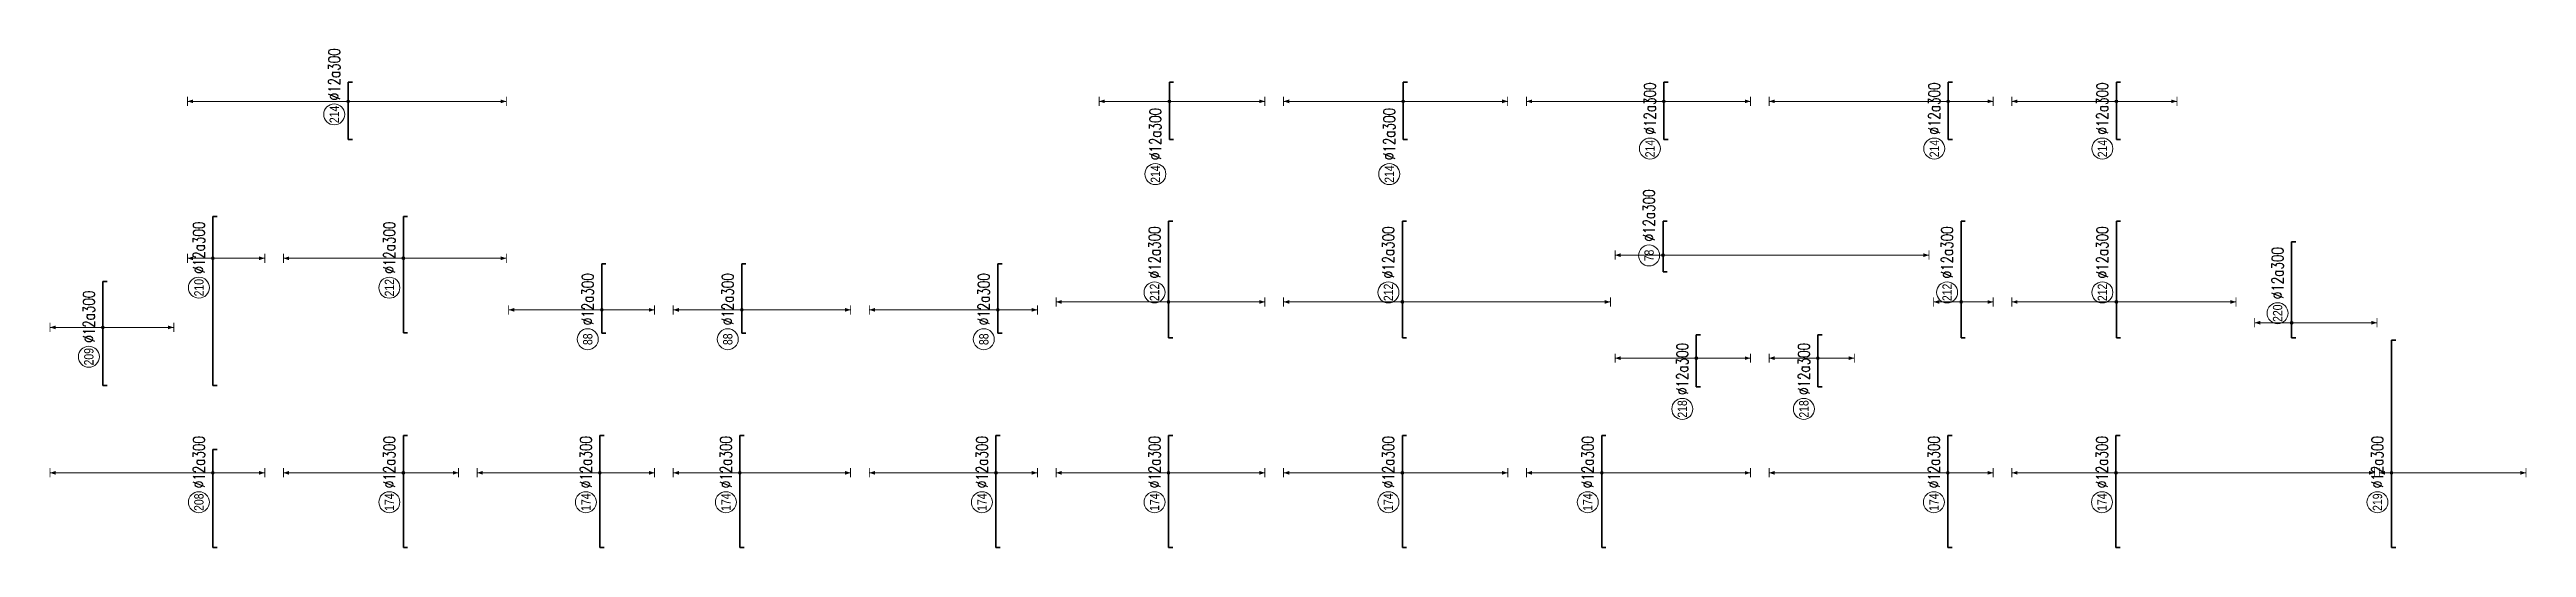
# Model space of a CAD drawing. Header units: millimetres. Extents: x -247377 to 927516, y -864259 to 155594.
# Drawn here: x 91499 to 197614, y -296900 to -275533 of the extents above; entities that cross this region are included whole.
import ezdxf
from ezdxf.enums import TextEntityAlignment as Align

# ---------------------------------------------------------------- set-up
doc = ezdxf.new("R2010")
doc.units = ezdxf.units.MM
doc.header["$MEASUREMENT"] = 0
for name, color, linetype, lineweight in [('NDC_S_DIM', 1, 'Continuous', 15), ('NDC_S_REBAR', 4, 'Continuous', 35), ('NDC_S_VN TEXT', 7, 'Continuous', 20)]:
    doc.layers.add(name, color=color, linetype=linetype, lineweight=lineweight)
doc.styles.add('ARIAL', font='arial.ttf', dxfattribs={"width": 0.8})
doc.styles.add('NDC_EN TXT', font='romans.shx', dxfattribs={"width": 0.8})

# ---------------------------------------------------------------- blocks, each defined once
blk = doc.blocks.new('*U332')
h = blk.add_hatch(color=6)
edge = h.paths.add_edge_path()
edge.add_arc((-2.99, 0), 0.3, 0, 360)
at = {"layer": 'NDC_S_DIM', "color": 8}
for q in [(-2.99, 34.89), (-2.99, -11.11)]:
    blk.add_line((-2.99, 0), q, dxfattribs=at)
for points in [[(-3.99, 34.89, 0.2, 0.2, 0), (-1.99, 34.89, 0, 0, 0)], [(-3.99, -11.11, 0.2, 0.2, 0), (-1.99, -11.11, 0, 0, 0)]]:
    blk.add_lwpolyline(points, format="xyseb", dxfattribs=at)
at = {"layer": 'NDC_S_DIM'}
blk.add_circle((-9.29, 3), 2.25, dxfattribs=at)
at = {"layer": 'NDC_S_DIM', "color": 6}
blk.add_circle((-2.99, 0), 0.3, dxfattribs=at)
at = {"layer": 'NDC_S_DIM', "color": 8}
for points in [[(-3.39, 33.69), (-2.99, 34.89), (-2.59, 33.69)], [(-3.39, -9.91), (-2.99, -11.11), (-2.59, -9.91)]]:
    blk.add_solid(points, dxfattribs=at)
at = {"layer": 'NDC_S_REBAR'}
for p, q in [((0, 0), (-19.01, 0)), ((-19.01, 0), (-19.01, -0.9)), ((0, 0), (1.99, 0)), ((1.99, 0), (1.99, -0.9)), ((-19.01, -0.9), (-19.01, -0.9)), ((1.99, -0.9), (1.99, -0.9))]:
    blk.add_line(p, q, dxfattribs=at)
at = {"layer": 'NDC_S_VN TEXT', "style": 'ARIAL', "width": 0.8}
blk.add_attdef('KHT', text='', height=2, dxfattribs=at).set_placement((-9.29, 3), align=Align.MIDDLE_CENTER)
at = {"layer": 'NDC_S_VN TEXT', "color": 3, "style": 'NDC_EN TXT', "width": 0.75}
blk.add_attdef('DKT', (-6.29, 1.75), '', height=2.5, dxfattribs=at)
blk = doc.blocks.new('*U333')
h = blk.add_hatch(color=6)
edge = h.paths.add_edge_path()
edge.add_arc((-2.99, 0), 0.3, 0, 360)
at = {"layer": 'NDC_S_DIM', "color": 8}
for q in [(-2.99, 5.44), (-2.99, -11.11)]:
    blk.add_line((-2.99, 0), q, dxfattribs=at)
for points in [[(-3.99, 5.44, 0.2, 0.2, 0), (-1.99, 5.44, 0, 0, 0)], [(-3.99, -11.11, 0.2, 0.2, 0), (-1.99, -11.11, 0, 0, 0)]]:
    blk.add_lwpolyline(points, format="xyseb", dxfattribs=at)
at = {"layer": 'NDC_S_DIM'}
blk.add_circle((-9.29, 3), 2.25, dxfattribs=at)
at = {"layer": 'NDC_S_DIM', "color": 6}
blk.add_circle((-2.99, 0), 0.3, dxfattribs=at)
at = {"layer": 'NDC_S_DIM', "color": 8}
for points in [[(-3.39, 4.24), (-2.99, 5.44), (-2.59, 4.24)], [(-3.39, -9.91), (-2.99, -11.11), (-2.59, -9.91)]]:
    blk.add_solid(points, dxfattribs=at)
at = {"layer": 'NDC_S_REBAR'}
for p, q in [((0, 0), (-30.28, 0)), ((-30.28, 0), (-30.28, -0.9)), ((0, 0), (5.99, 0)), ((5.99, 0), (5.99, -0.9)), ((-30.28, -0.9), (-30.28, -0.9)), ((5.99, -0.9), (5.99, -0.9))]:
    blk.add_line(p, q, dxfattribs=at)
at = {"layer": 'NDC_S_VN TEXT', "style": 'ARIAL', "width": 0.8}
blk.add_attdef('KHT', text='', height=2, dxfattribs=at).set_placement((-9.29, 3), align=Align.MIDDLE_CENTER)
at = {"layer": 'NDC_S_VN TEXT', "color": 3, "style": 'NDC_EN TXT', "width": 0.75}
blk.add_attdef('DKT', (-6.29, 1.75), '', height=2.5, dxfattribs=at)
blk = doc.blocks.new('*U331')
h = blk.add_hatch(color=6)
edge = h.paths.add_edge_path()
edge.add_arc((-2.99, 0), 0.3, 0, 360)
at = {"layer": 'NDC_S_DIM', "color": 8}
for q in [(-2.99, 25.69), (-2.99, -22.06)]:
    blk.add_line((-2.99, 0), q, dxfattribs=at)
for points in [[(-3.99, 25.69, 0.2, 0.2, 0), (-1.99, 25.69, 0, 0, 0)], [(-3.99, -22.06, 0.2, 0.2, 0), (-1.99, -22.06, 0, 0, 0)]]:
    blk.add_lwpolyline(points, format="xyseb", dxfattribs=at)
at = {"layer": 'NDC_S_DIM'}
blk.add_circle((-9.29, 3), 2.25, dxfattribs=at)
at = {"layer": 'NDC_S_DIM', "color": 6}
blk.add_circle((-2.99, 0), 0.3, dxfattribs=at)
at = {"layer": 'NDC_S_DIM', "color": 8}
for points in [[(-3.39, 24.49), (-2.99, 25.69), (-2.59, 24.49)], [(-3.39, -20.86), (-2.99, -22.06), (-2.59, -20.86)]]:
    blk.add_solid(points, dxfattribs=at)
at = {"layer": 'NDC_S_REBAR'}
for p, q in [((0, 0), (-19.01, 0)), ((-19.01, 0), (-19.01, -0.9)), ((0, 0), (5.99, 0)), ((5.99, 0), (5.99, -0.9)), ((-19.01, -0.9), (-19.01, -0.9)), ((5.99, -0.9), (5.99, -0.9))]:
    blk.add_line(p, q, dxfattribs=at)
at = {"layer": 'NDC_S_VN TEXT', "style": 'ARIAL', "width": 0.8}
blk.add_attdef('KHT', text='', height=2, dxfattribs=at).set_placement((-9.29, 3), align=Align.MIDDLE_CENTER)
at = {"layer": 'NDC_S_VN TEXT', "color": 3, "style": 'NDC_EN TXT', "width": 0.75}
blk.add_attdef('DKT', (-6.29, 1.75), '', height=2.5, dxfattribs=at)
blk = doc.blocks.new('*U330')
h = blk.add_hatch(color=6)
edge = h.paths.add_edge_path()
edge.add_arc((-2.99, 0), 0.3, 0, 360)
at = {"layer": 'NDC_S_DIM', "color": 8}
for q in [(-2.99, 25.69), (-2.99, -11.81)]:
    blk.add_line((-2.99, 0), q, dxfattribs=at)
for points in [[(-3.99, 25.69, 0.2, 0.2, 0), (-1.99, 25.69, 0, 0, 0)], [(-3.99, -11.81, 0.2, 0.2, 0), (-1.99, -11.81, 0, 0, 0)]]:
    blk.add_lwpolyline(points, format="xyseb", dxfattribs=at)
at = {"layer": 'NDC_S_DIM'}
blk.add_circle((-9.29, 3), 2.25, dxfattribs=at)
at = {"layer": 'NDC_S_DIM', "color": 6}
blk.add_circle((-2.99, 0), 0.3, dxfattribs=at)
at = {"layer": 'NDC_S_DIM', "color": 8}
for points in [[(-3.39, 24.49), (-2.99, 25.69), (-2.59, 24.49)], [(-3.39, -10.61), (-2.99, -11.81), (-2.59, -10.61)]]:
    blk.add_solid(points, dxfattribs=at)
at = {"layer": 'NDC_S_REBAR'}
for p, q in [((0, 0), (-19.01, 0)), ((-19.01, 0), (-19.01, -0.9)), ((0, 0), (4.99, 0)), ((4.99, 0), (4.99, -0.9)), ((-19.01, -0.9), (-19.01, -0.9)), ((4.99, -0.9), (4.99, -0.9))]:
    blk.add_line(p, q, dxfattribs=at)
at = {"layer": 'NDC_S_VN TEXT', "style": 'ARIAL', "width": 0.8}
blk.add_attdef('KHT', text='', height=2, dxfattribs=at).set_placement((-9.29, 3), align=Align.MIDDLE_CENTER)
at = {"layer": 'NDC_S_VN TEXT', "color": 3, "style": 'NDC_EN TXT', "width": 0.75}
blk.add_attdef('DKT', (-6.29, 1.75), '', height=2.5, dxfattribs=at)
blk = doc.blocks.new('*U334')
h = blk.add_hatch(color=6)
edge = h.paths.add_edge_path()
edge.add_arc((-2.99, 0), 0.3, 0, 360)
at = {"layer": 'NDC_S_DIM', "color": 8}
for q in [(-2.99, 11.32), (-2.99, -15.18)]:
    blk.add_line((-2.99, 0), q, dxfattribs=at)
for points in [[(-3.99, 11.32, 0.2, 0.2, 0), (-1.99, 11.32, 0, 0, 0)], [(-3.99, -15.18, 0.2, 0.2, 0), (-1.99, -15.18, 0, 0, 0)]]:
    blk.add_lwpolyline(points, format="xyseb", dxfattribs=at)
at = {"layer": 'NDC_S_DIM'}
blk.add_circle((-9.29, 3), 2.25, dxfattribs=at)
at = {"layer": 'NDC_S_DIM', "color": 6}
blk.add_circle((-2.99, 0), 0.3, dxfattribs=at)
at = {"layer": 'NDC_S_DIM', "color": 8}
for points in [[(-3.39, 10.12), (-2.99, 11.32), (-2.59, 10.12)], [(-3.39, -13.98), (-2.99, -15.18), (-2.59, -13.98)]]:
    blk.add_solid(points, dxfattribs=at)
at = {"layer": 'NDC_S_REBAR'}
for p, q in [((0, 0), (-15.47, 0)), ((-15.47, 0), (-15.47, -0.9)), ((0, 0), (6.88, 0)), ((6.88, 0), (6.88, -0.9)), ((-15.47, -0.9), (-15.47, -0.9)), ((6.88, -0.9), (6.88, -0.9))]:
    blk.add_line(p, q, dxfattribs=at)
at = {"layer": 'NDC_S_VN TEXT', "style": 'ARIAL', "width": 0.8}
blk.add_attdef('KHT', text='', height=2, dxfattribs=at).set_placement((-9.29, 3), align=Align.MIDDLE_CENTER)
at = {"layer": 'NDC_S_VN TEXT', "color": 3, "style": 'NDC_EN TXT', "width": 0.75}
blk.add_attdef('DKT', (-6.29, 1.75), '', height=2.5, dxfattribs=at)
blk = doc.blocks.new('*U335')
h = blk.add_hatch(color=6)
edge = h.paths.add_edge_path()
edge.add_arc((5.38, 0), 0.3, 0, 360)
at = {"layer": 'NDC_S_DIM', "color": 8}
for q in [(5.38, 34.43), (5.38, -33.87)]:
    blk.add_line((5.38, 0), q, dxfattribs=at)
for points in [[(4.38, 34.43, 0.2, 0.2, 0), (6.38, 34.43, 0, 0, 0)], [(4.38, -33.87, 0.2, 0.2, 0), (6.38, -33.87, 0, 0, 0)]]:
    blk.add_lwpolyline(points, format="xyseb", dxfattribs=at)
at = {"layer": 'NDC_S_DIM'}
blk.add_circle((2.58, 3), 2.25, dxfattribs=at)
at = {"layer": 'NDC_S_DIM', "color": 6}
blk.add_circle((5.38, 0), 0.3, dxfattribs=at)
at = {"layer": 'NDC_S_DIM', "color": 8}
for points in [[(4.98, 33.23), (5.38, 34.43), (5.78, 33.23)], [(4.98, -32.67), (5.38, -33.87), (5.78, -32.67)]]:
    blk.add_solid(points, dxfattribs=at)
at = {"layer": 'NDC_S_REBAR'}
for p, q in [((0, 0), (-2.83, 0)), ((-2.83, 0), (-2.83, -0.9)), ((0, 0), (9.52, 0)), ((9.52, 0), (9.52, -0.9)), ((-2.83, -0.9), (-2.83, -0.9)), ((9.52, -0.9), (9.52, -0.9))]:
    blk.add_line(p, q, dxfattribs=at)
at = {"layer": 'NDC_S_VN TEXT', "style": 'ARIAL', "width": 0.8}
blk.add_attdef('KHT', text='', height=2, dxfattribs=at).set_placement((2.58, 3), align=Align.MIDDLE_CENTER)
at = {"layer": 'NDC_S_VN TEXT', "color": 3, "style": 'NDC_EN TXT', "width": 0.75}
blk.add_attdef('DKT', (5.58, 1.75), '', height=2.5, dxfattribs=at)
blk = doc.blocks.new('*U351')
h = blk.add_hatch(color=6)
edge = h.paths.add_edge_path()
edge.add_arc((-2.99, 0), 0.3, 0, 360)
at = {"layer": 'NDC_S_DIM', "color": 8}
for q in [(-2.99, 26.29), (-2.99, -11.71)]:
    blk.add_line((-2.99, 0), q, dxfattribs=at)
for points in [[(-3.99, 26.29, 0.2, 0.2, 0), (-1.99, 26.29, 0, 0, 0)], [(-3.99, -11.71, 0.2, 0.2, 0), (-1.99, -11.71, 0, 0, 0)]]:
    blk.add_lwpolyline(points, format="xyseb", dxfattribs=at)
at = {"layer": 'NDC_S_DIM'}
blk.add_circle((-9.29, 3), 2.25, dxfattribs=at)
at = {"layer": 'NDC_S_DIM', "color": 6}
blk.add_circle((-2.99, 0), 0.3, dxfattribs=at)
at = {"layer": 'NDC_S_DIM', "color": 8}
for points in [[(-3.39, 25.09), (-2.99, 26.29), (-2.59, 25.09)], [(-3.39, -10.51), (-2.99, -11.71), (-2.59, -10.51)]]:
    blk.add_solid(points, dxfattribs=at)
at = {"layer": 'NDC_S_REBAR'}
for p, q in [((0, 0), (-19.01, 0)), ((-19.01, 0), (-19.01, -0.9)), ((0, 0), (4.99, 0)), ((4.99, 0), (4.99, -0.9)), ((-19.01, -0.9), (-19.01, -0.9)), ((4.99, -0.9), (4.99, -0.9))]:
    blk.add_line(p, q, dxfattribs=at)
at = {"layer": 'NDC_S_VN TEXT', "style": 'ARIAL', "width": 0.8}
blk.add_attdef('KHT', text='', height=2, dxfattribs=at).set_placement((-9.29, 3), align=Align.MIDDLE_CENTER)
at = {"layer": 'NDC_S_VN TEXT', "color": 3, "style": 'NDC_EN TXT', "width": 0.75}
blk.add_attdef('DKT', (-6.29, 1.75), '', height=2.5, dxfattribs=at)
blk = doc.blocks.new('*U352')
h = blk.add_hatch(color=6)
edge = h.paths.add_edge_path()
edge.add_arc((-2.99, 0), 0.3, 0, 360)
at = {"layer": 'NDC_S_DIM', "color": 8}
for q in [(-2.99, 19.94), (-2.99, -11.31)]:
    blk.add_line((-2.99, 0), q, dxfattribs=at)
for points in [[(-3.99, 19.94, 0.2, 0.2, 0), (-1.99, 19.94, 0, 0, 0)], [(-3.99, -11.31, 0.2, 0.2, 0), (-1.99, -11.31, 0, 0, 0)]]:
    blk.add_lwpolyline(points, format="xyseb", dxfattribs=at)
at = {"layer": 'NDC_S_DIM'}
blk.add_circle((-9.29, 3), 2.25, dxfattribs=at)
at = {"layer": 'NDC_S_DIM', "color": 6}
blk.add_circle((-2.99, 0), 0.3, dxfattribs=at)
at = {"layer": 'NDC_S_DIM', "color": 8}
for points in [[(-3.39, 18.74), (-2.99, 19.94), (-2.59, 18.74)], [(-3.39, -10.11), (-2.99, -11.31), (-2.59, -10.11)]]:
    blk.add_solid(points, dxfattribs=at)
at = {"layer": 'NDC_S_REBAR'}
for p, q in [((0, 0), (-7.97, 0)), ((-7.97, 0), (-7.97, -0.9)), ((0, 0), (6.88, 0)), ((6.88, 0), (6.88, -0.9)), ((-7.97, -0.9), (-7.97, -0.9)), ((6.88, -0.9), (6.88, -0.9))]:
    blk.add_line(p, q, dxfattribs=at)
at = {"layer": 'NDC_S_VN TEXT', "style": 'ARIAL', "width": 0.8}
blk.add_attdef('KHT', text='', height=2, dxfattribs=at).set_placement((-9.29, 3), align=Align.MIDDLE_CENTER)
at = {"layer": 'NDC_S_VN TEXT', "color": 3, "style": 'NDC_EN TXT', "width": 0.75}
blk.add_attdef('DKT', (-6.29, 1.75), '', height=2.5, dxfattribs=at)
blk = doc.blocks.new('*U354')
h = blk.add_hatch(color=6)
edge = h.paths.add_edge_path()
edge.add_arc((-2.99, 0), 0.3, 0, 360)
at = {"layer": 'NDC_S_DIM', "color": 8}
for q in [(-2.99, 14.28), (-2.99, -23.72)]:
    blk.add_line((-2.99, 0), q, dxfattribs=at)
for points in [[(-3.99, 14.28, 0.2, 0.2, 0), (-1.99, 14.28, 0, 0, 0)], [(-3.99, -23.72, 0.2, 0.2, 0), (-1.99, -23.72, 0, 0, 0)]]:
    blk.add_lwpolyline(points, format="xyseb", dxfattribs=at)
at = {"layer": 'NDC_S_DIM'}
blk.add_circle((-9.29, 3), 2.25, dxfattribs=at)
at = {"layer": 'NDC_S_DIM', "color": 6}
blk.add_circle((-2.99, 0), 0.3, dxfattribs=at)
at = {"layer": 'NDC_S_DIM', "color": 8}
for points in [[(-3.39, 13.08), (-2.99, 14.28), (-2.59, 13.08)], [(-3.39, -22.52), (-2.99, -23.72), (-2.59, -22.52)]]:
    blk.add_solid(points, dxfattribs=at)
at = {"layer": 'NDC_S_REBAR'}
for p, q in [((0, 0), (-19.01, 0)), ((-19.01, 0), (-19.01, -0.9)), ((0, 0), (4.99, 0)), ((4.99, 0), (4.99, -0.9)), ((-19.01, -0.9), (-19.01, -0.9)), ((4.99, -0.9), (4.99, -0.9))]:
    blk.add_line(p, q, dxfattribs=at)
at = {"layer": 'NDC_S_VN TEXT', "style": 'ARIAL', "width": 0.8}
blk.add_attdef('KHT', text='', height=2, dxfattribs=at).set_placement((-9.29, 3), align=Align.MIDDLE_CENTER)
at = {"layer": 'NDC_S_VN TEXT', "color": 3, "style": 'NDC_EN TXT', "width": 0.75}
blk.add_attdef('DKT', (-6.29, 1.75), '', height=2.5, dxfattribs=at)
blk = doc.blocks.new('*U353')
h = blk.add_hatch(color=6)
edge = h.paths.add_edge_path()
edge.add_arc((-2.99, 0), 0.3, 0, 360)
at = {"layer": 'NDC_S_DIM', "color": 8}
for q in [(-2.99, 14.68), (-2.99, -23.32)]:
    blk.add_line((-2.99, 0), q, dxfattribs=at)
for points in [[(-3.99, 14.68, 0.2, 0.2, 0), (-1.99, 14.68, 0, 0, 0)], [(-3.99, -23.32, 0.2, 0.2, 0), (-1.99, -23.32, 0, 0, 0)]]:
    blk.add_lwpolyline(points, format="xyseb", dxfattribs=at)
at = {"layer": 'NDC_S_DIM'}
blk.add_circle((-9.29, 3), 2.25, dxfattribs=at)
at = {"layer": 'NDC_S_DIM', "color": 6}
blk.add_circle((-2.99, 0), 0.3, dxfattribs=at)
at = {"layer": 'NDC_S_DIM', "color": 8}
for points in [[(-3.39, 13.48), (-2.99, 14.68), (-2.59, 13.48)], [(-3.39, -22.12), (-2.99, -23.32), (-2.59, -22.12)]]:
    blk.add_solid(points, dxfattribs=at)
at = {"layer": 'NDC_S_REBAR'}
for p, q in [((0, 0), (-7.97, 0)), ((-7.97, 0), (-7.97, -0.9)), ((0, 0), (6.88, 0)), ((6.88, 0), (6.88, -0.9)), ((-7.97, -0.9), (-7.97, -0.9)), ((6.88, -0.9), (6.88, -0.9))]:
    blk.add_line(p, q, dxfattribs=at)
at = {"layer": 'NDC_S_VN TEXT', "style": 'ARIAL', "width": 0.8}
blk.add_attdef('KHT', text='', height=2, dxfattribs=at).set_placement((-9.29, 3), align=Align.MIDDLE_CENTER)
at = {"layer": 'NDC_S_VN TEXT', "color": 3, "style": 'NDC_EN TXT', "width": 0.75}
blk.add_attdef('DKT', (-6.29, 1.75), '', height=2.5, dxfattribs=at)
blk = doc.blocks.new('*U359')
h = blk.add_hatch(color=6)
edge = h.paths.add_edge_path()
edge.add_arc((-2.99, 0), 0.3, 0, 360)
at = {"layer": 'NDC_S_DIM', "color": 8}
for q in [(-2.99, 27.13), (-2.99, -8.87)]:
    blk.add_line((-2.99, 0), q, dxfattribs=at)
for points in [[(-3.99, 27.13, 0.2, 0.2, 0), (-1.99, 27.13, 0, 0, 0)], [(-3.99, -8.87, 0.2, 0.2, 0), (-1.99, -8.87, 0, 0, 0)]]:
    blk.add_lwpolyline(points, format="xyseb", dxfattribs=at)
at = {"layer": 'NDC_S_DIM'}
blk.add_circle((-9.29, 3), 2.25, dxfattribs=at)
at = {"layer": 'NDC_S_DIM', "color": 6}
blk.add_circle((-2.99, 0), 0.3, dxfattribs=at)
at = {"layer": 'NDC_S_DIM', "color": 8}
for points in [[(-3.39, 25.93), (-2.99, 27.13), (-2.59, 25.93)], [(-3.39, -7.67), (-2.99, -8.87), (-2.59, -7.67)]]:
    blk.add_solid(points, dxfattribs=at)
at = {"layer": 'NDC_S_REBAR'}
for p, q in [((0, 0), (-19.01, 0)), ((-19.01, 0), (-19.01, -0.9)), ((0, 0), (4.99, 0)), ((4.99, 0), (4.99, -0.9)), ((-19.01, -0.9), (-19.01, -0.9)), ((4.99, -0.9), (4.99, -0.9))]:
    blk.add_line(p, q, dxfattribs=at)
at = {"layer": 'NDC_S_VN TEXT', "style": 'ARIAL', "width": 0.8}
blk.add_attdef('KHT', text='', height=2, dxfattribs=at).set_placement((-9.29, 3), align=Align.MIDDLE_CENTER)
at = {"layer": 'NDC_S_VN TEXT', "color": 3, "style": 'NDC_EN TXT', "width": 0.75}
blk.add_attdef('DKT', (-6.29, 1.75), '', height=2.5, dxfattribs=at)
blk = doc.blocks.new('*U358')
h = blk.add_hatch(color=6)
edge = h.paths.add_edge_path()
edge.add_arc((-2.99, 0), 0.3, 0, 360)
at = {"layer": 'NDC_S_DIM', "color": 8}
for q in [(-2.99, 27.53), (-2.99, -8.47)]:
    blk.add_line((-2.99, 0), q, dxfattribs=at)
for points in [[(-3.99, 27.53, 0.2, 0.2, 0), (-1.99, 27.53, 0, 0, 0)], [(-3.99, -8.47, 0.2, 0.2, 0), (-1.99, -8.47, 0, 0, 0)]]:
    blk.add_lwpolyline(points, format="xyseb", dxfattribs=at)
at = {"layer": 'NDC_S_DIM'}
blk.add_circle((-9.29, 3), 2.25, dxfattribs=at)
at = {"layer": 'NDC_S_DIM', "color": 6}
blk.add_circle((-2.99, 0), 0.3, dxfattribs=at)
at = {"layer": 'NDC_S_DIM', "color": 8}
for points in [[(-3.39, 26.33), (-2.99, 27.53), (-2.59, 26.33)], [(-3.39, -7.27), (-2.99, -8.47), (-2.59, -7.27)]]:
    blk.add_solid(points, dxfattribs=at)
at = {"layer": 'NDC_S_REBAR'}
for p, q in [((0, 0), (-7.97, 0)), ((-7.97, 0), (-7.97, -0.9)), ((0, 0), (6.88, 0)), ((6.88, 0), (6.88, -0.9)), ((-7.97, -0.9), (-7.97, -0.9)), ((6.88, -0.9), (6.88, -0.9))]:
    blk.add_line(p, q, dxfattribs=at)
at = {"layer": 'NDC_S_VN TEXT', "style": 'ARIAL', "width": 0.8}
blk.add_attdef('KHT', text='', height=2, dxfattribs=at).set_placement((-9.29, 3), align=Align.MIDDLE_CENTER)
at = {"layer": 'NDC_S_VN TEXT', "color": 3, "style": 'NDC_EN TXT', "width": 0.75}
blk.add_attdef('DKT', (-6.29, 1.75), '', height=2.5, dxfattribs=at)
blk = doc.blocks.new('*U389')
h = blk.add_hatch(color=6)
edge = h.paths.add_edge_path()
edge.add_arc((-2.99, 0), 0.3, 0, 360)
at = {"layer": 'NDC_S_DIM', "color": 8}
for q in [(-2.99, 25.44), (-2.99, -22.56)]:
    blk.add_line((-2.99, 0), q, dxfattribs=at)
for points in [[(-3.99, 25.44, 0.2, 0.2, 0), (-1.99, 25.44, 0, 0, 0)], [(-3.99, -22.56, 0.2, 0.2, 0), (-1.99, -22.56, 0, 0, 0)]]:
    blk.add_lwpolyline(points, format="xyseb", dxfattribs=at)
at = {"layer": 'NDC_S_DIM'}
blk.add_circle((-9.29, 3), 2.25, dxfattribs=at)
at = {"layer": 'NDC_S_DIM', "color": 6}
blk.add_circle((-2.99, 0), 0.3, dxfattribs=at)
at = {"layer": 'NDC_S_DIM', "color": 8}
for points in [[(-3.39, 24.24), (-2.99, 25.44), (-2.59, 24.24)], [(-3.39, -21.36), (-2.99, -22.56), (-2.59, -21.36)]]:
    blk.add_solid(points, dxfattribs=at)
at = {"layer": 'NDC_S_REBAR'}
for p, q in [((0, 0), (-19.01, 0)), ((-19.01, 0), (-19.01, -0.9)), ((0, 0), (4.99, 0)), ((4.99, 0), (4.99, -0.9)), ((-19.01, -0.9), (-19.01, -0.9)), ((4.99, -0.9), (4.99, -0.9))]:
    blk.add_line(p, q, dxfattribs=at)
at = {"layer": 'NDC_S_VN TEXT', "style": 'ARIAL', "width": 0.8}
blk.add_attdef('KHT', text='', height=2, dxfattribs=at).set_placement((-9.29, 3), align=Align.MIDDLE_CENTER)
at = {"layer": 'NDC_S_VN TEXT', "color": 3, "style": 'NDC_EN TXT', "width": 0.75}
blk.add_attdef('DKT', (-6.29, 1.75), '', height=2.5, dxfattribs=at)
blk = doc.blocks.new('*U390')
h = blk.add_hatch(color=6)
edge = h.paths.add_edge_path()
edge.add_arc((-11.34, 0), 0.3, 0, 360)
at = {"layer": 'NDC_S_DIM', "color": 8}
for q in [(-11.34, 25.44), (-11.34, -44.56)]:
    blk.add_line((-11.34, 0), q, dxfattribs=at)
for points in [[(-12.34, 25.44, 0.2, 0.2, 0), (-10.34, 25.44, 0, 0, 0)], [(-12.34, -44.56, 0.2, 0.2, 0), (-10.34, -44.56, 0, 0, 0)]]:
    blk.add_lwpolyline(points, format="xyseb", dxfattribs=at)
at = {"layer": 'NDC_S_DIM', "color": 6}
blk.add_circle((-11.34, 0), 0.3, dxfattribs=at)
at = {"layer": 'NDC_S_DIM'}
blk.add_circle((-9.29, 3), 2.25, dxfattribs=at)
at = {"layer": 'NDC_S_DIM', "color": 8}
for points in [[(-11.74, 24.24), (-11.34, 25.44), (-10.94, 24.24)], [(-11.74, -43.36), (-11.34, -44.56), (-10.94, -43.36)]]:
    blk.add_solid(points, dxfattribs=at)
at = {"layer": 'NDC_S_REBAR'}
for p, q in [((0, 0), (-19.01, 0)), ((-19.01, 0), (-19.01, -0.9)), ((0, 0), (5.99, 0)), ((5.99, 0), (5.99, -0.9)), ((-19.01, -0.9), (-19.01, -0.9)), ((5.99, -0.9), (5.99, -0.9))]:
    blk.add_line(p, q, dxfattribs=at)
at = {"layer": 'NDC_S_VN TEXT', "style": 'ARIAL', "width": 0.8}
blk.add_attdef('KHT', text='', height=2, dxfattribs=at).set_placement((-9.29, 3), align=Align.MIDDLE_CENTER)
at = {"layer": 'NDC_S_VN TEXT', "color": 3, "style": 'NDC_EN TXT', "width": 0.75}
blk.add_attdef('DKT', (-6.29, 1.75), '', height=2.5, dxfattribs=at)
blk = doc.blocks.new('*U391')
h = blk.add_hatch(color=6)
edge = h.paths.add_edge_path()
edge.add_arc((5.38, 0), 0.3, 0, 360)
at = {"layer": 'NDC_S_DIM', "color": 8}
for q in [(5.38, 25.63), (5.38, -22.37)]:
    blk.add_line((5.38, 0), q, dxfattribs=at)
for points in [[(4.38, 25.63, 0.2, 0.2, 0), (6.38, 25.63, 0, 0, 0)], [(4.38, -22.37, 0.2, 0.2, 0), (6.38, -22.37, 0, 0, 0)]]:
    blk.add_lwpolyline(points, format="xyseb", dxfattribs=at)
at = {"layer": 'NDC_S_DIM'}
blk.add_circle((-10.22, 3), 2.25, dxfattribs=at)
at = {"layer": 'NDC_S_DIM', "color": 6}
blk.add_circle((5.38, 0), 0.3, dxfattribs=at)
at = {"layer": 'NDC_S_DIM', "color": 8}
for points in [[(4.98, 24.43), (5.38, 25.63), (5.78, 24.43)], [(4.98, -21.17), (5.38, -22.37), (5.78, -21.17)]]:
    blk.add_solid(points, dxfattribs=at)
at = {"layer": 'NDC_S_REBAR'}
for p, q in [((0, 0), (-2.83, 0)), ((-2.83, 0), (-2.83, -0.9)), ((0, 0), (9.52, 0)), ((9.52, 0), (9.52, -0.9)), ((-2.83, -0.9), (-2.83, -0.9)), ((9.52, -0.9), (9.52, -0.9))]:
    blk.add_line(p, q, dxfattribs=at)
at = {"layer": 'NDC_S_VN TEXT', "style": 'ARIAL', "width": 0.8}
blk.add_attdef('KHT', text='', height=2, dxfattribs=at).set_placement((-10.22, 3), align=Align.MIDDLE_CENTER)
at = {"layer": 'NDC_S_VN TEXT', "color": 3, "style": 'NDC_EN TXT', "width": 0.75}
blk.add_attdef('DKT', (-7.22, 1.75), '', height=2.5, dxfattribs=at)
blk = doc.blocks.new('*U399')
h = blk.add_hatch(color=6)
edge = h.paths.add_edge_path()
edge.add_arc((-2.99, 0), 0.3, 0, 360)
at = {"layer": 'NDC_S_DIM', "color": 8}
for q in [(-2.99, 24.09), (-2.99, -20.66)]:
    blk.add_line((-2.99, 0), q, dxfattribs=at)
for points in [[(-3.99, 24.09, 0.2, 0.2, 0), (-1.99, 24.09, 0, 0, 0)], [(-3.99, -20.66, 0.2, 0.2, 0), (-1.99, -20.66, 0, 0, 0)]]:
    blk.add_lwpolyline(points, format="xyseb", dxfattribs=at)
at = {"layer": 'NDC_S_DIM'}
blk.add_circle((-9.29, 3), 2.25, dxfattribs=at)
at = {"layer": 'NDC_S_DIM', "color": 6}
blk.add_circle((-2.99, 0), 0.3, dxfattribs=at)
at = {"layer": 'NDC_S_DIM', "color": 8}
for points in [[(-3.39, 22.89), (-2.99, 24.09), (-2.59, 22.89)], [(-3.39, -19.46), (-2.99, -20.66), (-2.59, -19.46)]]:
    blk.add_solid(points, dxfattribs=at)
at = {"layer": 'NDC_S_REBAR'}
for p, q in [((0, 0), (-19.01, 0)), ((-19.01, 0), (-19.01, -0.9)), ((0, 0), (4.99, 0)), ((4.99, 0), (4.99, -0.9)), ((-19.01, -0.9), (-19.01, -0.9)), ((4.99, -0.9), (4.99, -0.9))]:
    blk.add_line(p, q, dxfattribs=at)
at = {"layer": 'NDC_S_VN TEXT', "style": 'ARIAL', "width": 0.8}
blk.add_attdef('KHT', text='', height=2, dxfattribs=at).set_placement((-9.29, 3), align=Align.MIDDLE_CENTER)
at = {"layer": 'NDC_S_VN TEXT', "color": 3, "style": 'NDC_EN TXT', "width": 0.75}
blk.add_attdef('DKT', (-6.29, 1.75), '', height=2.5, dxfattribs=at)
blk = doc.blocks.new('*U398')
h = blk.add_hatch(color=6)
edge = h.paths.add_edge_path()
edge.add_arc((-11.34, 0), 0.3, 0, 360)
at = {"layer": 'NDC_S_DIM', "color": 8}
for q in [(-11.34, 24.09), (-11.34, -20.66)]:
    blk.add_line((-11.34, 0), q, dxfattribs=at)
for points in [[(-12.34, 24.09, 0.2, 0.2, 0), (-10.34, 24.09, 0, 0, 0)], [(-12.34, -20.66, 0.2, 0.2, 0), (-10.34, -20.66, 0, 0, 0)]]:
    blk.add_lwpolyline(points, format="xyseb", dxfattribs=at)
at = {"layer": 'NDC_S_DIM', "color": 6}
blk.add_circle((-11.34, 0), 0.3, dxfattribs=at)
at = {"layer": 'NDC_S_DIM'}
blk.add_circle((-9.29, 3), 2.25, dxfattribs=at)
at = {"layer": 'NDC_S_DIM', "color": 8}
for points in [[(-11.74, 22.89), (-11.34, 24.09), (-10.94, 22.89)], [(-11.74, -19.46), (-11.34, -20.66), (-10.94, -19.46)]]:
    blk.add_solid(points, dxfattribs=at)
at = {"layer": 'NDC_S_REBAR'}
for p, q in [((0, 0), (-19.01, 0)), ((-19.01, 0), (-19.01, -0.9)), ((0, 0), (5.99, 0)), ((5.99, 0), (5.99, -0.9)), ((-19.01, -0.9), (-19.01, -0.9)), ((5.99, -0.9), (5.99, -0.9))]:
    blk.add_line(p, q, dxfattribs=at)
at = {"layer": 'NDC_S_VN TEXT', "style": 'ARIAL', "width": 0.8}
blk.add_attdef('KHT', text='', height=2, dxfattribs=at).set_placement((-9.29, 3), align=Align.MIDDLE_CENTER)
at = {"layer": 'NDC_S_VN TEXT', "color": 3, "style": 'NDC_EN TXT', "width": 0.75}
blk.add_attdef('DKT', (-6.29, 1.75), '', height=2.5, dxfattribs=at)
blk = doc.blocks.new('*U397')
h = blk.add_hatch(color=6)
edge = h.paths.add_edge_path()
edge.add_arc((5.38, 0), 0.3, 0, 360)
at = {"layer": 'NDC_S_DIM', "color": 8}
for q in [(5.38, 15.03), (5.38, -20.47)]:
    blk.add_line((5.38, 0), q, dxfattribs=at)
for points in [[(4.38, 15.03, 0.2, 0.2, 0), (6.38, 15.03, 0, 0, 0)], [(4.38, -20.47, 0.2, 0.2, 0), (6.38, -20.47, 0, 0, 0)]]:
    blk.add_lwpolyline(points, format="xyseb", dxfattribs=at)
at = {"layer": 'NDC_S_DIM'}
blk.add_circle((-10.22, 3), 2.25, dxfattribs=at)
at = {"layer": 'NDC_S_DIM', "color": 6}
blk.add_circle((5.38, 0), 0.3, dxfattribs=at)
at = {"layer": 'NDC_S_DIM', "color": 8}
for points in [[(4.98, 13.83), (5.38, 15.03), (5.78, 13.83)], [(4.98, -19.27), (5.38, -20.47), (5.78, -19.27)]]:
    blk.add_solid(points, dxfattribs=at)
at = {"layer": 'NDC_S_REBAR'}
for p, q in [((0, 0), (-2.83, 0)), ((-2.83, 0), (-2.83, -0.9)), ((0, 0), (9.52, 0)), ((9.52, 0), (9.52, -0.9)), ((-2.83, -0.9), (-2.83, -0.9)), ((9.52, -0.9), (9.52, -0.9))]:
    blk.add_line(p, q, dxfattribs=at)
at = {"layer": 'NDC_S_VN TEXT', "style": 'ARIAL', "width": 0.8}
blk.add_attdef('KHT', text='', height=2, dxfattribs=at).set_placement((-10.22, 3), align=Align.MIDDLE_CENTER)
at = {"layer": 'NDC_S_VN TEXT', "color": 3, "style": 'NDC_EN TXT', "width": 0.75}
blk.add_attdef('DKT', (-7.22, 1.75), '', height=2.5, dxfattribs=at)
blk = doc.blocks.new('*U405')
h = blk.add_hatch(color=6)
edge = h.paths.add_edge_path()
edge.add_arc((-2.99, 0), 0.3, 0, 360)
at = {"layer": 'NDC_S_DIM', "color": 8}
for q in [(-2.99, 16.15), (-2.99, -31.85)]:
    blk.add_line((-2.99, 0), q, dxfattribs=at)
for points in [[(-3.99, 16.15, 0.2, 0.2, 0), (-1.99, 16.15, 0, 0, 0)], [(-3.99, -31.85, 0.2, 0.2, 0), (-1.99, -31.85, 0, 0, 0)]]:
    blk.add_lwpolyline(points, format="xyseb", dxfattribs=at)
at = {"layer": 'NDC_S_DIM'}
blk.add_circle((-9.29, 3), 2.25, dxfattribs=at)
at = {"layer": 'NDC_S_DIM', "color": 6}
blk.add_circle((-2.99, 0), 0.3, dxfattribs=at)
at = {"layer": 'NDC_S_DIM', "color": 8}
for points in [[(-3.39, 14.95), (-2.99, 16.15), (-2.59, 14.95)], [(-3.39, -30.65), (-2.99, -31.85), (-2.59, -30.65)]]:
    blk.add_solid(points, dxfattribs=at)
at = {"layer": 'NDC_S_REBAR'}
for p, q in [((0, 0), (-19.01, 0)), ((-19.01, 0), (-19.01, -0.9)), ((0, 0), (4.99, 0)), ((4.99, 0), (4.99, -0.9)), ((-19.01, -0.9), (-19.01, -0.9)), ((4.99, -0.9), (4.99, -0.9))]:
    blk.add_line(p, q, dxfattribs=at)
at = {"layer": 'NDC_S_VN TEXT', "style": 'ARIAL', "width": 0.8}
blk.add_attdef('KHT', text='', height=2, dxfattribs=at).set_placement((-9.29, 3), align=Align.MIDDLE_CENTER)
at = {"layer": 'NDC_S_VN TEXT', "color": 3, "style": 'NDC_EN TXT', "width": 0.75}
blk.add_attdef('DKT', (-6.29, 1.75), '', height=2.5, dxfattribs=at)
blk = doc.blocks.new('*U407')
h = blk.add_hatch(color=6)
edge = h.paths.add_edge_path()
edge.add_arc((-1.3, 0), 0.3, 0, 360)
at = {"layer": 'NDC_S_DIM', "color": 8}
for q in [(-1.3, 10.28), (-1.3, -56.97)]:
    blk.add_line((-1.3, 0), q, dxfattribs=at)
for points in [[(-2.3, 10.28, 0.2, 0.2, 0), (-0.3, 10.28, 0, 0, 0)], [(-2.3, -56.97, 0.2, 0.2, 0), (-0.3, -56.97, 0, 0, 0)]]:
    blk.add_lwpolyline(points, format="xyseb", dxfattribs=at)
at = {"layer": 'NDC_S_DIM'}
blk.add_circle((-1.37, 3), 2.25, dxfattribs=at)
at = {"layer": 'NDC_S_DIM', "color": 6}
blk.add_circle((-1.3, 0), 0.3, dxfattribs=at)
at = {"layer": 'NDC_S_DIM', "color": 8}
for points in [[(-1.7, 9.08), (-1.3, 10.28), (-0.9, 9.08)], [(-1.7, -55.77), (-1.3, -56.97), (-0.9, -55.77)]]:
    blk.add_solid(points, dxfattribs=at)
at = {"layer": 'NDC_S_REBAR'}
for p, q in [((0, 0), (-4.86, 0)), ((-4.86, 0), (-4.86, -0.9)), ((0, 0), (5.99, 0)), ((5.99, 0), (5.99, -0.9)), ((-4.86, -0.9), (-4.86, -0.9)), ((5.99, -0.9), (5.99, -0.9))]:
    blk.add_line(p, q, dxfattribs=at)
at = {"layer": 'NDC_S_VN TEXT', "style": 'ARIAL', "width": 0.8}
blk.add_attdef('KHT', text='', height=2, dxfattribs=at).set_placement((-1.37, 3), align=Align.MIDDLE_CENTER)
at = {"layer": 'NDC_S_VN TEXT', "color": 3, "style": 'NDC_EN TXT', "width": 0.75}
blk.add_attdef('DKT', (1.63, 1.75), '', height=2.5, dxfattribs=at)
blk = doc.blocks.new('*U406')
h = blk.add_hatch(color=6)
edge = h.paths.add_edge_path()
edge.add_arc((5.38, 0), 0.3, 0, 360)
at = {"layer": 'NDC_S_DIM', "color": 8}
for q in [(5.38, 29.46), (5.38, -18.54)]:
    blk.add_line((5.38, 0), q, dxfattribs=at)
for points in [[(4.38, 29.46, 0.2, 0.2, 0), (6.38, 29.46, 0, 0, 0)], [(4.38, -18.54, 0.2, 0.2, 0), (6.38, -18.54, 0, 0, 0)]]:
    blk.add_lwpolyline(points, format="xyseb", dxfattribs=at)
at = {"layer": 'NDC_S_DIM'}
blk.add_circle((-4.75, 3), 2.25, dxfattribs=at)
at = {"layer": 'NDC_S_DIM', "color": 6}
blk.add_circle((5.38, 0), 0.3, dxfattribs=at)
at = {"layer": 'NDC_S_DIM', "color": 8}
for points in [[(4.98, 28.26), (5.38, 29.46), (5.78, 28.26)], [(4.98, -17.34), (5.38, -18.54), (5.78, -17.34)]]:
    blk.add_solid(points, dxfattribs=at)
at = {"layer": 'NDC_S_REBAR'}
for p, q in [((0, 0), (-2.83, 0)), ((-2.83, 0), (-2.83, -0.9)), ((0, 0), (9.52, 0)), ((9.52, 0), (9.52, -0.9)), ((-2.83, -0.9), (-2.83, -0.9)), ((9.52, -0.9), (9.52, -0.9))]:
    blk.add_line(p, q, dxfattribs=at)
at = {"layer": 'NDC_S_VN TEXT', "style": 'ARIAL', "width": 0.8}
blk.add_attdef('KHT', text='', height=2, dxfattribs=at).set_placement((-4.75, 3), align=Align.MIDDLE_CENTER)
at = {"layer": 'NDC_S_VN TEXT', "color": 3, "style": 'NDC_EN TXT', "width": 0.75}
blk.add_attdef('DKT', (-1.75, 1.75), '', height=2.5, dxfattribs=at)
blk = doc.blocks.new('*U410')
h = blk.add_hatch(color=6)
edge = h.paths.add_edge_path()
edge.add_arc((-2.99, 0), 0.3, 0, 360)
at = {"layer": 'NDC_S_DIM', "color": 8}
for q in [(-2.99, 17.4), (-2.99, -11.6)]:
    blk.add_line((-2.99, 0), q, dxfattribs=at)
for points in [[(-3.99, 17.4, 0.2, 0.2, 0), (-1.99, 17.4, 0, 0, 0)], [(-3.99, -11.6, 0.2, 0.2, 0), (-1.99, -11.6, 0, 0, 0)]]:
    blk.add_lwpolyline(points, format="xyseb", dxfattribs=at)
at = {"layer": 'NDC_S_DIM'}
blk.add_circle((-13.88, 3), 2.25, dxfattribs=at)
at = {"layer": 'NDC_S_DIM', "color": 6}
blk.add_circle((-2.99, 0), 0.3, dxfattribs=at)
at = {"layer": 'NDC_S_DIM', "color": 8}
for points in [[(-3.39, 16.2), (-2.99, 17.4), (-2.59, 16.2)], [(-3.39, -10.4), (-2.99, -11.6), (-2.59, -10.4)]]:
    blk.add_solid(points, dxfattribs=at)
at = {"layer": 'NDC_S_REBAR'}
for p, q in [((0, 0), (-9.11, 0)), ((-9.11, 0), (-9.11, -0.9)), ((0, 0), (1.99, 0)), ((1.99, 0), (1.99, -0.9)), ((-9.11, -0.9), (-9.11, -0.9)), ((1.99, -0.9), (1.99, -0.9))]:
    blk.add_line(p, q, dxfattribs=at)
at = {"layer": 'NDC_S_VN TEXT', "style": 'ARIAL', "width": 0.8}
blk.add_attdef('KHT', text='', height=2, dxfattribs=at).set_placement((-13.88, 3), align=Align.MIDDLE_CENTER)
at = {"layer": 'NDC_S_VN TEXT', "color": 3, "style": 'NDC_EN TXT', "width": 0.75}
blk.add_attdef('DKT', (-10.88, 1.75), '', height=2.5, dxfattribs=at)
blk = doc.blocks.new('*U417')
h = blk.add_hatch(color=6)
edge = h.paths.add_edge_path()
edge.add_arc((-2.99, 0), 0.3, 0, 360)
at = {"layer": 'NDC_S_DIM', "color": 8}
for q in [(-2.99, 38.29), (-2.99, -9.71)]:
    blk.add_line((-2.99, 0), q, dxfattribs=at)
for points in [[(-3.99, 38.29, 0.2, 0.2, 0), (-1.99, 38.29, 0, 0, 0)], [(-3.99, -9.71, 0.2, 0.2, 0), (-1.99, -9.71, 0, 0, 0)]]:
    blk.add_lwpolyline(points, format="xyseb", dxfattribs=at)
at = {"layer": 'NDC_S_DIM'}
blk.add_circle((-9.29, 3), 2.25, dxfattribs=at)
at = {"layer": 'NDC_S_DIM', "color": 6}
blk.add_circle((-2.99, 0), 0.3, dxfattribs=at)
at = {"layer": 'NDC_S_DIM', "color": 8}
for points in [[(-3.39, 37.09), (-2.99, 38.29), (-2.59, 37.09)], [(-3.39, -8.51), (-2.99, -9.71), (-2.59, -8.51)]]:
    blk.add_solid(points, dxfattribs=at)
at = {"layer": 'NDC_S_REBAR'}
for p, q in [((0, 0), (-19.01, 0)), ((-19.01, 0), (-19.01, -0.9)), ((0, 0), (4.99, 0)), ((4.99, 0), (4.99, -0.9)), ((-19.01, -0.9), (-19.01, -0.9)), ((4.99, -0.9), (4.99, -0.9))]:
    blk.add_line(p, q, dxfattribs=at)
at = {"layer": 'NDC_S_VN TEXT', "style": 'ARIAL', "width": 0.8}
blk.add_attdef('KHT', text='', height=2, dxfattribs=at).set_placement((-9.29, 3), align=Align.MIDDLE_CENTER)
at = {"layer": 'NDC_S_VN TEXT', "color": 3, "style": 'NDC_EN TXT', "width": 0.75}
blk.add_attdef('DKT', (-6.29, 1.75), '', height=2.5, dxfattribs=at)
blk = doc.blocks.new('*U418')
h = blk.add_hatch(color=6)
edge = h.paths.add_edge_path()
edge.add_arc((-2.99, 0), 0.3, 0, 360)
at = {"layer": 'NDC_S_DIM', "color": 8}
for q in [(-2.99, 10.44), (-2.99, -7.81)]:
    blk.add_line((-2.99, 0), q, dxfattribs=at)
for points in [[(-3.99, 10.44, 0.2, 0.2, 0), (-1.99, 10.44, 0, 0, 0)], [(-3.99, -7.81, 0.2, 0.2, 0), (-1.99, -7.81, 0, 0, 0)]]:
    blk.add_lwpolyline(points, format="xyseb", dxfattribs=at)
at = {"layer": 'NDC_S_DIM'}
blk.add_circle((-13.88, 3), 2.25, dxfattribs=at)
at = {"layer": 'NDC_S_DIM', "color": 6}
blk.add_circle((-2.99, 0), 0.3, dxfattribs=at)
at = {"layer": 'NDC_S_DIM', "color": 8}
for points in [[(-3.39, 9.24), (-2.99, 10.44), (-2.59, 9.24)], [(-3.39, -6.61), (-2.99, -7.81), (-2.59, -6.61)]]:
    blk.add_solid(points, dxfattribs=at)
at = {"layer": 'NDC_S_REBAR'}
for p, q in [((0, 0), (-9.11, 0)), ((-9.11, 0), (-9.11, -0.9)), ((0, 0), (1.99, 0)), ((1.99, 0), (1.99, -0.9)), ((-9.11, -0.9), (-9.11, -0.9)), ((1.99, -0.9), (1.99, -0.9))]:
    blk.add_line(p, q, dxfattribs=at)
at = {"layer": 'NDC_S_VN TEXT', "style": 'ARIAL', "width": 0.8}
blk.add_attdef('KHT', text='', height=2, dxfattribs=at).set_placement((-13.88, 3), align=Align.MIDDLE_CENTER)
at = {"layer": 'NDC_S_VN TEXT', "color": 3, "style": 'NDC_EN TXT', "width": 0.75}
blk.add_attdef('DKT', (-10.88, 1.75), '', height=2.5, dxfattribs=at)
blk = doc.blocks.new('*U421')
h = blk.add_hatch(color=6)
edge = h.paths.add_edge_path()
edge.add_arc((-11.34, 0), 0.3, 0, 360)
at = {"layer": 'NDC_S_DIM', "color": 8}
for q in [(-11.34, 5.87), (-11.34, -6.88)]:
    blk.add_line((-11.34, 0), q, dxfattribs=at)
for points in [[(-12.34, 5.87, 0.2, 0.2, 0), (-10.34, 5.87, 0, 0, 0)], [(-12.34, -6.88, 0.2, 0.2, 0), (-10.34, -6.88, 0, 0, 0)]]:
    blk.add_lwpolyline(points, format="xyseb", dxfattribs=at)
at = {"layer": 'NDC_S_DIM', "color": 6}
blk.add_circle((-11.34, 0), 0.3, dxfattribs=at)
at = {"layer": 'NDC_S_DIM'}
blk.add_circle((-9.29, 3), 2.25, dxfattribs=at)
at = {"layer": 'NDC_S_DIM', "color": 8}
for points in [[(-11.74, 4.67), (-11.34, 5.87), (-10.94, 4.67)], [(-11.74, -5.68), (-11.34, -6.88), (-10.94, -5.68)]]:
    blk.add_solid(points, dxfattribs=at)
at = {"layer": 'NDC_S_REBAR'}
for p, q in [((0, 0), (-19.01, 0)), ((-19.01, 0), (-19.01, -0.9)), ((0, 0), (5.99, 0)), ((5.99, 0), (5.99, -0.9)), ((-19.01, -0.9), (-19.01, -0.9)), ((5.99, -0.9), (5.99, -0.9))]:
    blk.add_line(p, q, dxfattribs=at)
at = {"layer": 'NDC_S_VN TEXT', "style": 'ARIAL', "width": 0.8}
blk.add_attdef('KHT', text='', height=2, dxfattribs=at).set_placement((-9.29, 3), align=Align.MIDDLE_CENTER)
at = {"layer": 'NDC_S_VN TEXT', "color": 3, "style": 'NDC_EN TXT', "width": 0.75}
blk.add_attdef('DKT', (-6.29, 1.75), '', height=2.5, dxfattribs=at)
blk = doc.blocks.new('*U422')
h = blk.add_hatch(color=6)
edge = h.paths.add_edge_path()
edge.add_arc((5.38, 0), 0.3, 0, 360)
at = {"layer": 'NDC_S_DIM', "color": 8}
for q in [(5.38, 38.37), (5.38, -9.63)]:
    blk.add_line((5.38, 0), q, dxfattribs=at)
for points in [[(4.38, 38.37, 0.2, 0.2, 0), (6.38, 38.37, 0, 0, 0)], [(4.38, -9.63, 0.2, 0.2, 0), (6.38, -9.63, 0, 0, 0)]]:
    blk.add_lwpolyline(points, format="xyseb", dxfattribs=at)
at = {"layer": 'NDC_S_DIM'}
blk.add_circle((-4.75, 3), 2.25, dxfattribs=at)
at = {"layer": 'NDC_S_DIM', "color": 6}
blk.add_circle((5.38, 0), 0.3, dxfattribs=at)
at = {"layer": 'NDC_S_DIM', "color": 8}
for points in [[(4.98, 37.17), (5.38, 38.37), (5.78, 37.17)], [(4.98, -8.43), (5.38, -9.63), (5.78, -8.43)]]:
    blk.add_solid(points, dxfattribs=at)
at = {"layer": 'NDC_S_REBAR'}
for p, q in [((0, 0), (-2.83, 0)), ((-2.83, 0), (-2.83, -0.9)), ((0, 0), (9.52, 0)), ((9.52, 0), (9.52, -0.9)), ((-2.83, -0.9), (-2.83, -0.9)), ((9.52, -0.9), (9.52, -0.9))]:
    blk.add_line(p, q, dxfattribs=at)
at = {"layer": 'NDC_S_VN TEXT', "style": 'ARIAL', "width": 0.8}
blk.add_attdef('KHT', text='', height=2, dxfattribs=at).set_placement((-4.75, 3), align=Align.MIDDLE_CENTER)
at = {"layer": 'NDC_S_VN TEXT', "color": 3, "style": 'NDC_EN TXT', "width": 0.75}
blk.add_attdef('DKT', (-1.75, 1.75), '', height=2.5, dxfattribs=at)
blk = doc.blocks.new('*U429')
h = blk.add_hatch(color=6)
edge = h.paths.add_edge_path()
edge.add_arc((-2.99, 0), 0.3, 0, 360)
at = {"layer": 'NDC_S_DIM', "color": 8}
for q in [(-2.99, 22.3), (-2.99, -55.41)]:
    blk.add_line((-2.99, 0), q, dxfattribs=at)
for points in [[(-3.99, 22.3, 0.2, 0.2, 0), (-1.99, 22.3, 0, 0, 0)], [(-3.99, -55.41, 0.2, 0.2, 0), (-1.99, -55.41, 0, 0, 0)]]:
    blk.add_lwpolyline(points, format="xyseb", dxfattribs=at)
at = {"layer": 'NDC_S_DIM'}
blk.add_circle((-9.29, 3), 2.25, dxfattribs=at)
at = {"layer": 'NDC_S_DIM', "color": 6}
blk.add_circle((-2.99, 0), 0.3, dxfattribs=at)
at = {"layer": 'NDC_S_DIM', "color": 8}
for points in [[(-3.39, 21.1), (-2.99, 22.3), (-2.59, 21.1)], [(-3.39, -54.21), (-2.99, -55.41), (-2.59, -54.21)]]:
    blk.add_solid(points, dxfattribs=at)
at = {"layer": 'NDC_S_REBAR'}
for p, q in [((0, 0), (-19.01, 0)), ((-19.01, 0), (-19.01, -0.9)), ((0, 0), (4.99, 0)), ((4.99, 0), (4.99, -0.9)), ((-19.01, -0.9), (-19.01, -0.9)), ((4.99, -0.9), (4.99, -0.9))]:
    blk.add_line(p, q, dxfattribs=at)
at = {"layer": 'NDC_S_VN TEXT', "style": 'ARIAL', "width": 0.8}
blk.add_attdef('KHT', text='', height=2, dxfattribs=at).set_placement((-9.29, 3), align=Align.MIDDLE_CENTER)
at = {"layer": 'NDC_S_VN TEXT', "color": 3, "style": 'NDC_EN TXT', "width": 0.75}
blk.add_attdef('DKT', (-6.29, 1.75), '', height=2.5, dxfattribs=at)
blk = doc.blocks.new('*U430')
h = blk.add_hatch(color=6)
edge = h.paths.add_edge_path()
edge.add_arc((-11.34, 0), 0.3, 0, 360)
at = {"layer": 'NDC_S_DIM', "color": 8}
for q in [(-11.34, 22.38), (-11.34, -25.62)]:
    blk.add_line((-11.34, 0), q, dxfattribs=at)
for points in [[(-12.34, 22.38, 0.2, 0.2, 0), (-10.34, 22.38, 0, 0, 0)], [(-12.34, -25.62, 0.2, 0.2, 0), (-10.34, -25.62, 0, 0, 0)]]:
    blk.add_lwpolyline(points, format="xyseb", dxfattribs=at)
at = {"layer": 'NDC_S_DIM', "color": 6}
blk.add_circle((-11.34, 0), 0.3, dxfattribs=at)
at = {"layer": 'NDC_S_DIM'}
blk.add_circle((-9.29, 3), 2.25, dxfattribs=at)
at = {"layer": 'NDC_S_DIM', "color": 8}
for points in [[(-11.74, 21.18), (-11.34, 22.38), (-10.94, 21.18)], [(-11.74, -24.42), (-11.34, -25.62), (-10.94, -24.42)]]:
    blk.add_solid(points, dxfattribs=at)
at = {"layer": 'NDC_S_REBAR'}
for p, q in [((0, 0), (-19.01, 0)), ((-19.01, 0), (-19.01, -0.9)), ((0, 0), (5.99, 0)), ((5.99, 0), (5.99, -0.9)), ((-19.01, -0.9), (-19.01, -0.9)), ((5.99, -0.9), (5.99, -0.9))]:
    blk.add_line(p, q, dxfattribs=at)
at = {"layer": 'NDC_S_VN TEXT', "style": 'ARIAL', "width": 0.8}
blk.add_attdef('KHT', text='', height=2, dxfattribs=at).set_placement((-9.29, 3), align=Align.MIDDLE_CENTER)
at = {"layer": 'NDC_S_VN TEXT', "color": 3, "style": 'NDC_EN TXT', "width": 0.75}
blk.add_attdef('DKT', (-6.29, 1.75), '', height=2.5, dxfattribs=at)
blk = doc.blocks.new('*U431')
h = blk.add_hatch(color=6)
edge = h.paths.add_edge_path()
edge.add_arc((5.38, 0), 0.3, 0, 360)
at = {"layer": 'NDC_S_DIM', "color": 8}
for q in [(5.38, 22.38), (5.38, -12.98)]:
    blk.add_line((5.38, 0), q, dxfattribs=at)
for points in [[(4.38, 22.38, 0.2, 0.2, 0), (6.38, 22.38, 0, 0, 0)], [(4.38, -12.98, 0.2, 0.2, 0), (6.38, -12.98, 0, 0, 0)]]:
    blk.add_lwpolyline(points, format="xyseb", dxfattribs=at)
at = {"layer": 'NDC_S_DIM'}
blk.add_circle((-4.75, 3), 2.25, dxfattribs=at)
at = {"layer": 'NDC_S_DIM', "color": 6}
blk.add_circle((5.38, 0), 0.3, dxfattribs=at)
at = {"layer": 'NDC_S_DIM', "color": 8}
for points in [[(4.98, 21.18), (5.38, 22.38), (5.78, 21.18)], [(4.98, -11.78), (5.38, -12.98), (5.78, -11.78)]]:
    blk.add_solid(points, dxfattribs=at)
at = {"layer": 'NDC_S_REBAR'}
for p, q in [((0, 0), (-2.83, 0)), ((-2.83, 0), (-2.83, -0.9)), ((0, 0), (9.52, 0)), ((9.52, 0), (9.52, -0.9)), ((-2.83, -0.9), (-2.83, -0.9)), ((9.52, -0.9), (9.52, -0.9))]:
    blk.add_line(p, q, dxfattribs=at)
at = {"layer": 'NDC_S_VN TEXT', "style": 'ARIAL', "width": 0.8}
blk.add_attdef('KHT', text='', height=2, dxfattribs=at).set_placement((-4.75, 3), align=Align.MIDDLE_CENTER)
at = {"layer": 'NDC_S_VN TEXT', "color": 3, "style": 'NDC_EN TXT', "width": 0.75}
blk.add_attdef('DKT', (-1.75, 1.75), '', height=2.5, dxfattribs=at)
blk = doc.blocks.new('*U437')
h = blk.add_hatch(color=6)
edge = h.paths.add_edge_path()
edge.add_arc((-2.99, 0), 0.3, 0, 360)
at = {"layer": 'NDC_S_DIM', "color": 8}
for q in [(-2.99, 2.6), (-2.99, -28.82)]:
    blk.add_line((-2.99, 0), q, dxfattribs=at)
for points in [[(-3.99, 2.6, 0.2, 0.2, 0), (-1.99, 2.6, 0, 0, 0)], [(-3.99, -28.82, 0.2, 0.2, 0), (-1.99, -28.82, 0, 0, 0)]]:
    blk.add_lwpolyline(points, format="xyseb", dxfattribs=at)
at = {"layer": 'NDC_S_DIM'}
blk.add_circle((-9.29, 3), 2.25, dxfattribs=at)
at = {"layer": 'NDC_S_DIM', "color": 6}
blk.add_circle((-2.99, 0), 0.3, dxfattribs=at)
at = {"layer": 'NDC_S_DIM', "color": 8}
for points in [[(-3.39, 1.4), (-2.99, 2.6), (-2.59, 1.4)], [(-3.39, -27.62), (-2.99, -28.82), (-2.59, -27.62)]]:
    blk.add_solid(points, dxfattribs=at)
at = {"layer": 'NDC_S_REBAR'}
for p, q in [((0, 0), (-19.01, 0)), ((-19.01, 0), (-19.01, -0.9)), ((0, 0), (25.44, 0)), ((25.44, 0), (25.44, -0.9)), ((-19.01, -0.9), (-19.01, -0.9)), ((25.44, -0.9), (25.44, -0.9))]:
    blk.add_line(p, q, dxfattribs=at)
at = {"layer": 'NDC_S_VN TEXT', "style": 'ARIAL', "width": 0.8}
blk.add_attdef('KHT', text='', height=2, dxfattribs=at).set_placement((-9.29, 3), align=Align.MIDDLE_CENTER)
at = {"layer": 'NDC_S_VN TEXT', "color": 3, "style": 'NDC_EN TXT', "width": 0.75}
blk.add_attdef('DKT', (-6.29, 1.75), '', height=2.5, dxfattribs=at)
blk = doc.blocks.new('*U438')
h = blk.add_hatch(color=6)
edge = h.paths.add_edge_path()
edge.add_arc((-11.34, 0), 0.3, 0, 360)
at = {"layer": 'NDC_S_DIM', "color": 8}
for q in [(-11.34, 7.92), (-11.34, -18.29)]:
    blk.add_line((-11.34, 0), q, dxfattribs=at)
for points in [[(-12.34, 7.92, 0.2, 0.2, 0), (-10.34, 7.92, 0, 0, 0)], [(-12.34, -18.29, 0.2, 0.2, 0), (-10.34, -18.29, 0, 0, 0)]]:
    blk.add_lwpolyline(points, format="xyseb", dxfattribs=at)
at = {"layer": 'NDC_S_DIM', "color": 6}
blk.add_circle((-11.34, 0), 0.3, dxfattribs=at)
at = {"layer": 'NDC_S_DIM'}
blk.add_circle((-9.29, 3), 2.25, dxfattribs=at)
at = {"layer": 'NDC_S_DIM', "color": 8}
for points in [[(-11.74, 6.72), (-11.34, 7.92), (-10.94, 6.72)], [(-11.74, -17.09), (-11.34, -18.29), (-10.94, -17.09)]]:
    blk.add_solid(points, dxfattribs=at)
at = {"layer": 'NDC_S_REBAR'}
for p, q in [((0, 0), (-14.56, 0)), ((-14.56, 0), (-14.56, -0.9)), ((0, 0), (5.99, 0)), ((5.99, 0), (5.99, -0.9)), ((-14.56, -0.9), (-14.56, -0.9)), ((5.99, -0.9), (5.99, -0.9))]:
    blk.add_line(p, q, dxfattribs=at)
at = {"layer": 'NDC_S_VN TEXT', "style": 'ARIAL', "width": 0.8}
blk.add_attdef('KHT', text='', height=2, dxfattribs=at).set_placement((-9.29, 3), align=Align.MIDDLE_CENTER)
at = {"layer": 'NDC_S_VN TEXT', "color": 3, "style": 'NDC_EN TXT', "width": 0.75}
blk.add_attdef('DKT', (-6.29, 1.75), '', height=2.5, dxfattribs=at)

msp = doc.modelspace()

# ---------------------------------------------------------------- block references
at = {"xscale": 200, "yscale": 200, "zscale": 200, "rotation": 90}
for name, p, values in [('*U335', (104294.6, -278834), {'KHT': '214', 'DKT': '%%C12a300'}), ('*U397', (139474.6, -278834), {'KHT': '214', 'DKT': '%%C12a300'}), ('*U391', (149494.1, -278834), {'KHT': '214', 'DKT': '%%C12a300'}), ('*U406', (160661.6, -278834), {'KHT': '214', 'DKT': '%%C12a300'}), ('*U422', (172843, -278834), {'KHT': '214', 'DKT': '%%C12a300'}), ('*U431', (180045.3, -278834), {'KHT': '214', 'DKT': '%%C12a300'}), ('*U407', (160624.5, -284097.1), {'KHT': '78', 'DKT': '%%c12a300'}), ('*U333', (98497.2, -283893.4), {'KHT': '210', 'DKT': '%%C12a300'}), ('*U331', (106656.7, -283894.4), {'KHT': '212', 'DKT': '%%C12a300'}), ('*U398', (139437.5, -284097.1), {'KHT': '212', 'DKT': '%%C12a300'}), ('*U390', (149457, -284097.1), {'KHT': '212', 'DKT': '%%C12a300'}), ('*U421', (173392.8, -284097.1), {'KHT': '212', 'DKT': '%%C12a300'}), ('*U430', (180045.3, -284097.1), {'KHT': '212', 'DKT': '%%C12a300'}), ('*U438', (187552.5, -284988.9), {'KHT': '220', 'DKT': '%%C12a300'}), ('*U352', (115156.3, -286106.5), {'KHT': '88', 'DKT': '%%C12a300'}), ('*U353', (121155.2, -286106.5), {'KHT': '88', 'DKT': '%%C12a300'}), ('*U358', (132125.3, -286106.5), {'KHT': '88', 'DKT': '%%C12a300'}), ('*U334', (93782.8, -286856.5), {'KHT': '209', 'DKT': '%%C12a300'}), ('*U410', (162048.6, -288178.4), {'KHT': '218', 'DKT': '%%c12a300'}), ('*U418', (167256.4, -288178.4), {'KHT': '218', 'DKT': '%%c12a300'}), ('*U437', (191830.8, -293097.1), {'KHT': '219', 'DKT': '%%C12a300'}), ('*U332', (98497.2, -293097.1), {'KHT': '208', 'DKT': '%%C12a300'}), ('*U330', (106656.7, -293097.1), {'KHT': '174', 'DKT': '%%C12a300'}), ('*U351', (115076, -293097.1), {'KHT': '174', 'DKT': '%%C12a300'}), ('*U354', (121074.9, -293097.1), {'KHT': '174', 'DKT': '%%C12a300'}), ('*U359', (132045, -293097.1), {'KHT': '174', 'DKT': '%%C12a300'}), ('*U399', (139437.5, -293097.1), {'KHT': '174', 'DKT': '%%C12a300'}), ('*U389', (149457, -293097.1), {'KHT': '174', 'DKT': '%%C12a300'}), ('*U405', (157998.5, -293097.1), {'KHT': '174', 'DKT': '%%C12a300'}), ('*U417', (172826.2, -293097.1), {'KHT': '174', 'DKT': '%%C12a300'}), ('*U429', (180028.6, -293097.1), {'KHT': '174', 'DKT': '%%C12a300'})]:
    msp.add_blockref(name, p, dxfattribs=at).add_auto_attribs(values)

doc.saveas('drawing.dxf')
